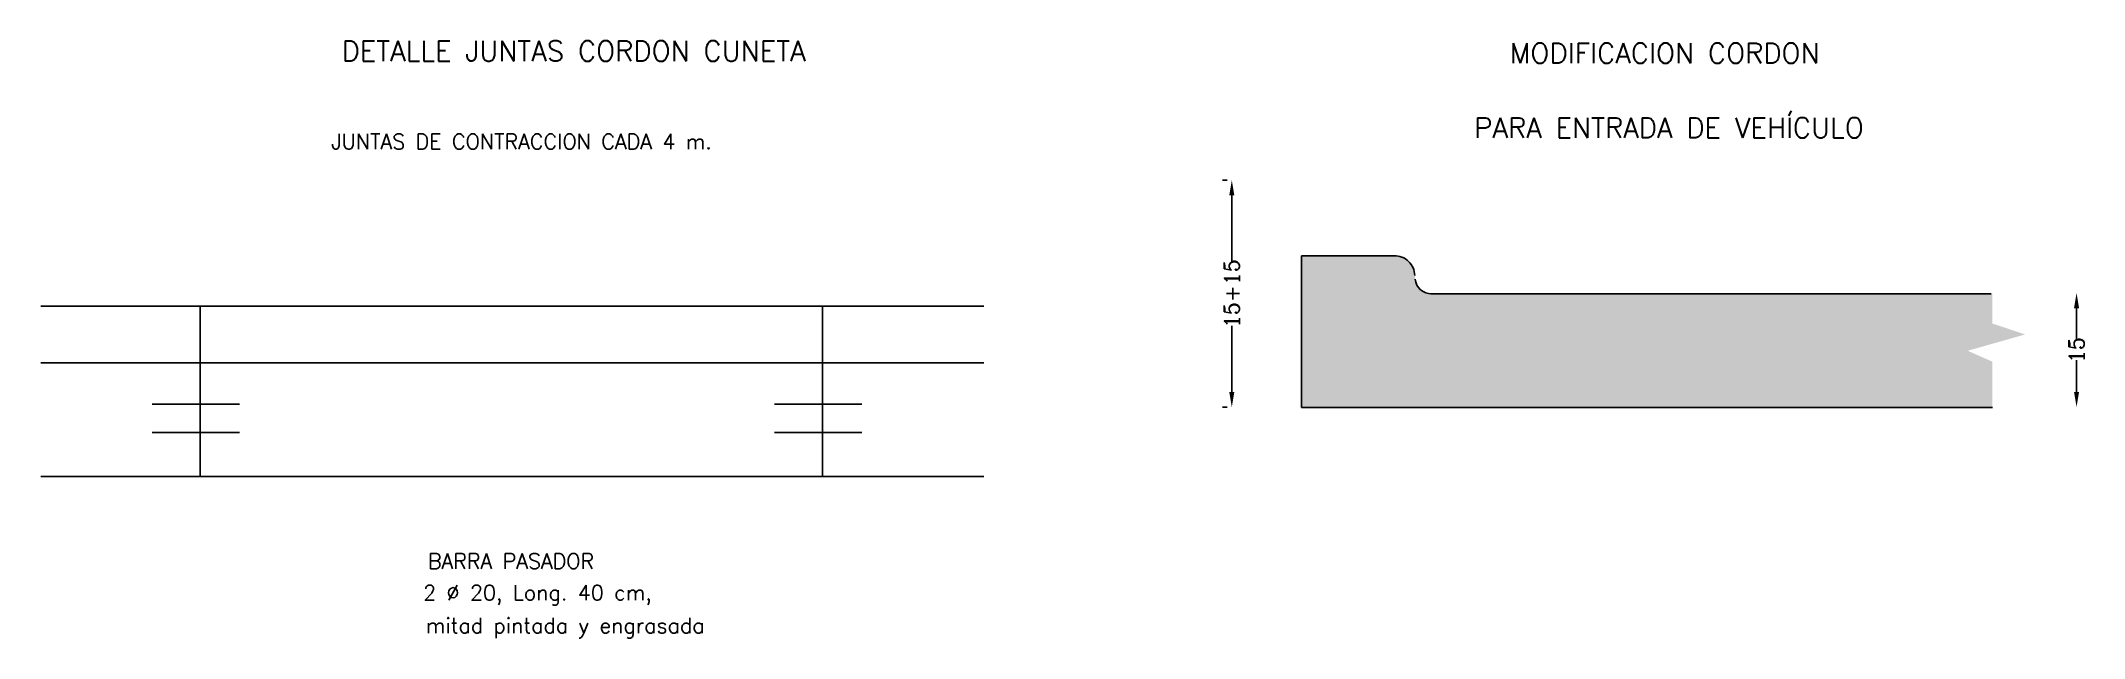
# Model space of a CAD drawing. Header units: metres. Extents: x 2615496 to 2632651, y 4927671 to 4929056.
# Drawn here: x 2629397.85 to 2629403.92, y 4928251.38 to 4928253.15 of the extents above; entities that cross this region are included whole.
import ezdxf
from ezdxf.enums import TextEntityAlignment as Align

# ---------------------------------------------------------------- set-up
doc = ezdxf.new("R2010")
doc.units = ezdxf.units.M
doc.header["$MEASUREMENT"] = 0
doc.linetypes.add('CENTRO2', pattern=[0.9, 0.6, -0.1, 0.1, -0.1])
for name, color, linetype in [('Detalle Hach detalle', 131, 'Continuous'), ('Detalle Separacion', 160, 'Continuous'), ('Detalle Texto', 51, 'Continuous'), ('Vereda', 3, 'Continuous')]:
    doc.layers.add(name, color=color, linetype=linetype)
doc.styles.add('ROMANC', font='romanc', dxfattribs={"height": 1})
doc.styles.add('ROMANS', font='romans.shx', dxfattribs={"width": 0.75})

msp = doc.modelspace()

# ---------------------------------------------------------------- texts
at = {"layer": 'Detalle Texto', "style": 'ROMANS'}
for s, height, p in [('DETALLE JUNTAS CORDON CUNETA', 0.06, (2629398.74727, 4928253.09383)), ('MODIFICACION CORDON ', 0.06, (2629402.21595, 4928253.08729)), ('PARA ENTRADA DE VEHÍCULO', 0.06, (2629402.11079, 4928252.8655)), ('JUNTAS DE CONTRACCION CADA 4 m.', 0.045, (2629398.71655, 4928252.83221))]:
    msp.add_text(s, height=height, dxfattribs=at).set_placement(p)
for s, p in [('BARRA PASADOR', (2629399.0039, 4928251.60803)), (' 2 %%C 20, Long. 40 cm,', (2629398.95896, 4928251.51433)), ('mitad pintada y engrasada', (2629398.99804, 4928251.41672))]:
    msp.add_text(s, height=0.045, dxfattribs=at).set_placement(p, align=Align.MIDDLE_LEFT)
at = {"layer": 'Detalle Texto', "insert": (2629401.39097, 4928252.40272), "char_height": 0.045, "attachment_point": 5, "rotation": 90, "style": 'ROMANC'}
msp.add_mtext('15+15', dxfattribs=at)
at = {"layer": 'Detalle Texto', "linetype": 'CENTRO2', "insert": (2629403.89956, 4928252.23514), "char_height": 0.045, "attachment_point": 5, "rotation": 90, "style": 'ROMANC'}
msp.add_mtext('15', dxfattribs=at)

# ---------------------------------------------------------------- hatches: boundary and pattern name
at = {"layer": 'Detalle Hach detalle'}
h = msp.add_hatch(dxfattribs=at)
h.set_pattern_fill('AR-CONC', color=256, scale=0.01, style=0)
h.set_pattern_definition([(50, (0, 0), (0.0717260182601, -0.00627521349826), [0.0075, -0.0825]), (355, (0, 0), (-0.0138751333613, 0.07521921337), [0.006, -0.066]), (100.4514, (0.00598, -0.00052), (0.0578509381714, 0.0689439542061), [0.006374019, -0.0701142112]), (46.1842, (0, 0.02), (0.1067241048626, -0.0165519014329), [0.01125, -0.12375]), (96.6356, (0.00889, 0.01862), (0.0934662705549, 0.09741178709), [0.0095610288, -0.1051713]), (351.1842, (0, 0.02), (0.0934661945134, 0.0974118600925), [0.009, -0.099]), (21, (0.01, 0.015), (0.05969070521185, -0.04026188906653), [0.0075, -0.0825]), (326, (0.01, 0.015), (0.0243315331922, 0.0725150045047), [0.006, -0.066]), (71.4514, (0.014974, 0.011645), (0.08402226285815, 0.032253049671), [0.006374019, -0.0701142112]), (37.5, (0, 0), (0.00121598553173, 0.03328938538313), [0, -0.0652, 0, -0.067, 0, -0.06625]), (7.5, (0, 0), (0.02630695374421, 0.03944117118824), [0, -0.0382, 0, -0.0637, 0, -0.02525]), (327.5, (-0.0223, 0), (0.05338224361724, -0.00225548717344), [0, -0.025, 0, -0.078, 0, -0.1035]), (317.5, (-0.0323, 0), (0.05831861693424, 0.01001049823323), [0, -0.0325, 0, -0.0518, 0, -0.0735])])
h.paths.add_polyline_path([(2629403.64952, 4928252.06494), (2629403.64952, 4928252.2006), (2629403.57656, 4928252.23299), (2629403.74678, 4928252.28158), (2629403.64952, 4928252.31398), (2629403.64952, 4928252.40244), (2629401.98466, 4928252.40244, -0.3949958), (2629401.93581, 4928252.44579), (2629401.93237, 4928252.47086, 0.3300676), (2629401.87731, 4928252.51494), (2629401.84003, 4928252.51494), (2629401.59831, 4928252.51494), (2629401.59831, 4928252.06494)])

# ---------------------------------------------------------------- linework, layer by layer
at = {"layer": 'Detalle Separacion'}
for p, q in [((2629401.59831, 4928252.06494), (2629401.59831, 4928252.51494)), ((2629397.85432, 4928252.36549), (2629400.65493, 4928252.36549)), ((2629398.32757, 4928252.36584), (2629398.32757, 4928251.85924)), ((2629400.17519, 4928252.36584), (2629400.17519, 4928251.85924)), ((2629397.85432, 4928252.19674), (2629400.65493, 4928252.19674)), ((2629398.18495, 4928252.07436), (2629398.44427, 4928252.07436)), ((2629400.03257, 4928252.07436), (2629400.29188, 4928252.07436)), ((2629403.64952, 4928252.06494), (2629401.59831, 4928252.06494)), ((2629398.18495, 4928251.99016), (2629398.44427, 4928251.99016)), ((2629400.03257, 4928251.99016), (2629400.29188, 4928251.99016)), ((2629397.85432, 4928251.85924), (2629400.65493, 4928251.85924))]:
    msp.add_line(p, q, dxfattribs=at)
for points in [[(2629401.59831, 4928252.51494), (2629401.84003, 4928252.51494)], [(2629401.84003, 4928252.51494), (2629401.87731, 4928252.51494)], [(2629401.98212, 4928252.40244), (2629403.64637, 4928252.40244)]]:
    msp.add_lwpolyline(points, dxfattribs=at)
for centre, radius, start, end in [((2629401.87509, 4928252.45574), 0.05924, 0.84284, 92.150598), ((2629401.98339, 4928252.45021), 0.04779, 185.308386, 271.523641)]:
    msp.add_arc(centre, radius, start, end, dxfattribs=at)
at = {"layer": 'Detalle Texto'}
for p, q in [((2629401.3769, 4928252.74007), (2629401.36284, 4928252.74007)), ((2629401.39097, 4928252.69507), (2629401.39097, 4928252.4991)), ((2629401.39097, 4928252.11037), (2629401.39097, 4928252.30674)), ((2629401.3769, 4928252.06537), (2629401.36284, 4928252.06537))]:
    msp.add_line(p, q, dxfattribs=at)
at = {"layer": 'Detalle Texto', "linetype": 'CENTRO2'}
for p, q in [((2629403.89956, 4928252.3593), (2629403.89956, 4928252.26269)), ((2629403.89956, 4928252.11097), (2629403.89956, 4928252.2048))]:
    msp.add_line(p, q, dxfattribs=at)
at = {"layer": 'Detalle Texto'}
for points in [[(2629401.38347, 4928252.69507), (2629401.39847, 4928252.69507), (2629401.39097, 4928252.74007)], [(2629401.38347, 4928252.11037), (2629401.39847, 4928252.11037), (2629401.39097, 4928252.06537)]]:
    msp.add_solid(points, dxfattribs=at)
at = {"layer": 'Detalle Texto', "linetype": 'CENTRO2'}
for points in [[(2629403.89206, 4928252.3593), (2629403.90706, 4928252.3593), (2629403.89956, 4928252.4043)], [(2629403.89206, 4928252.11097), (2629403.90706, 4928252.11097), (2629403.89956, 4928252.06597)]]:
    msp.add_solid(points, dxfattribs=at)
at = {"layer": 'Vereda'}
msp.add_circle((2629366.20785, 4928258.29854), 68.12023, dxfattribs=at)

msp.set_redraw_order([(e.dxf.handle, doc.entitydb.next_handle()) for e in msp.query("TEXT MTEXT ATTDEF DIMENSION ARC_DIMENSION")])  # texts and dimensions are drawn at this point

doc.saveas('drawing.dxf')
